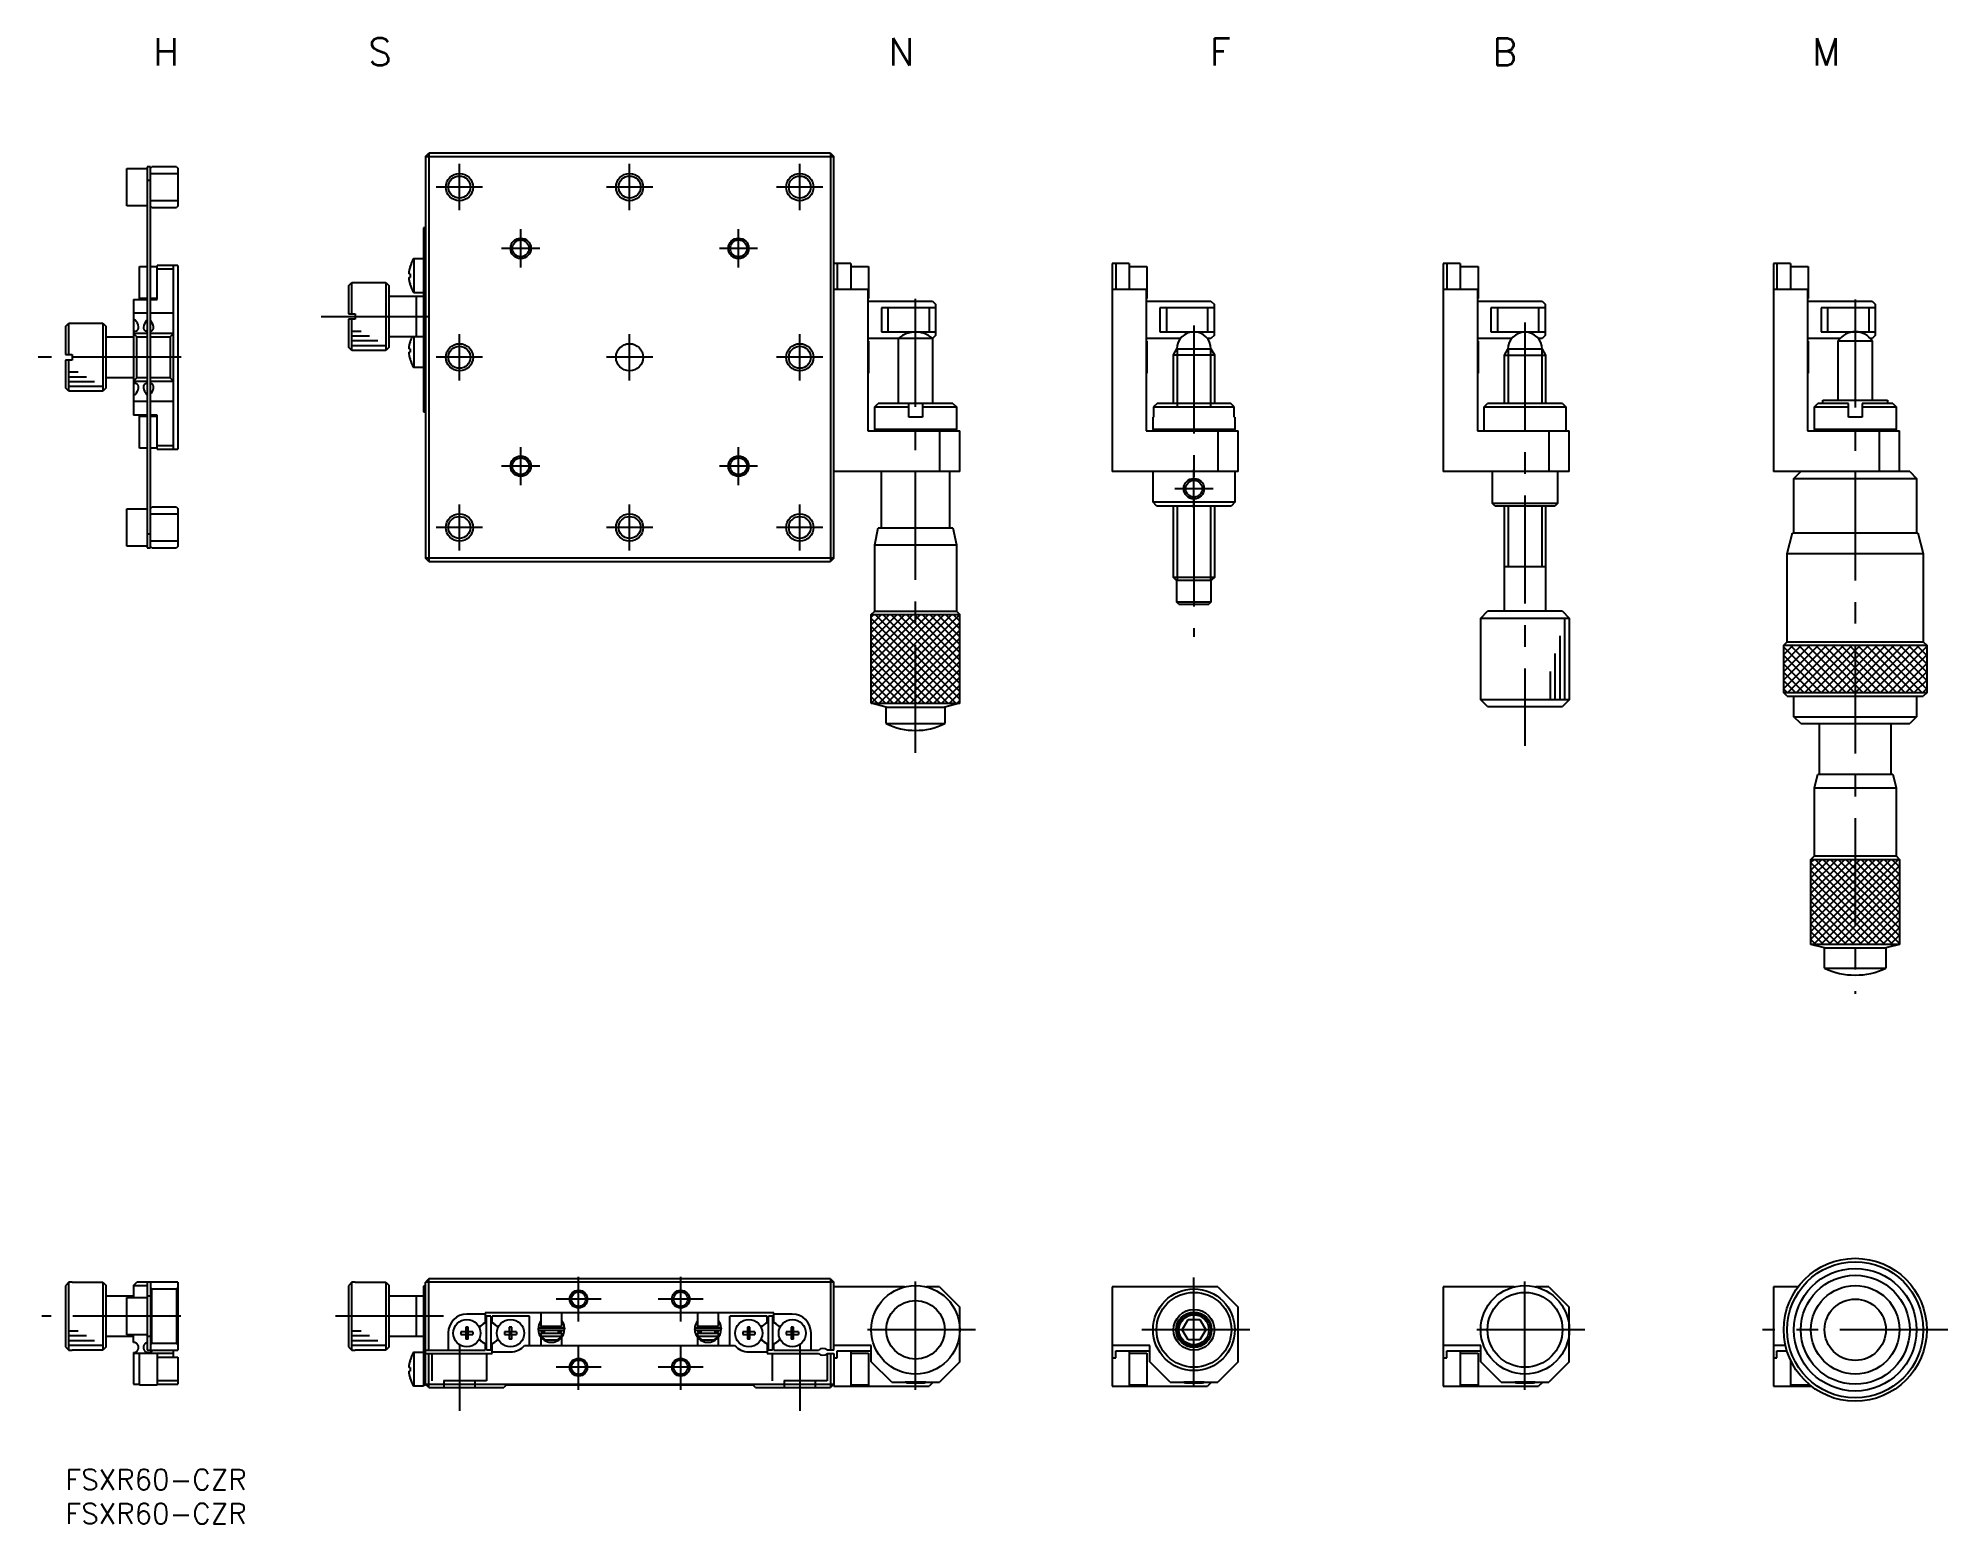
# Model space of a CAD drawing. Extents: x -4 to 277, y -8 to 210.
import ezdxf

# ---------------------------------------------------------------- set-up
doc = ezdxf.new("R2010")
doc.units = 0
doc.header["$LTSCALE"] = 0.5
doc.linetypes.add('CENTER', pattern=[50.8, 31.75, -6.35, 6.35, -6.35])
doc.linetypes.add('DASHED', pattern=[19.05, 12.7, -6.35])
for name, color, linetype in [('MSM_CENTER', 1, 'CENTER'), ('MSM_CONTINUOUS', 7, 'CONTINUOUS'), ('MSM_DASHED', 4, 'DASHED'), ('MSM_NARROW', 5, 'CONTINUOUS'), ('MSM_PART_NUMBER', 7, 'CONTINUOUS')]:
    doc.layers.add(name, color=color, linetype=linetype)
doc.styles.get("Standard").update_dxf_attribs({"font": 'txt.shx', "height": 3, "bigfont": 'bigfont.shx'})

msp = doc.modelspace()

# ---------------------------------------------------------------- texts
at = {"layer": 'MSM_PART_NUMBER'}
for s, p in [('H', (12.88, 206.22)), ('S', (44.49, 206.22)), ('N', (120.89, 206.22)), ('F', (168.11, 206.22)), ('B', (209.62, 206.22)), ('M', (256.58, 206.22))]:
    msp.add_text(s, height=4, dxfattribs=at).set_placement(p)

# ---------------------------------------------------------------- blocks, each defined once
blk = doc.blocks.new('*U4')
at = {"layer": 'MSM_PART_NUMBER'}
blk.add_text('FSXR60-CZR', height=3, dxfattribs=at).set_placement((0, -3))
blk = doc.blocks.new('*U5')
at = {"layer": 'MSM_PART_NUMBER'}
blk.add_text('FSXR60-CZR', height=3, dxfattribs=at).set_placement((0, -8))

# ---------------------------------------------------------------- linework, layer by layer
at = {"layer": 'MSM_CENTER'}
for p, q in [((57.88, 184.95), (57.88, 191.75)), ((82.88, 184.95), (82.88, 191.75)), ((107.88, 184.95), (107.88, 191.75)), ((61.28, 188.35), (54.48, 188.35)), ((86.28, 188.35), (79.48, 188.35)), ((111.28, 188.35), (104.48, 188.35)), ((66.88, 176.55), (66.88, 182.15)), ((98.88, 176.55), (98.88, 182.15)), ((69.68, 179.35), (64.08, 179.35)), ((101.68, 179.35), (96.08, 179.35)), ((124.88, 105.25), (124.88, 172.85)), ((262.92, 171.85), (262.92, 69.85)), ((37.58, 169.35), (55.58, 169.35)), ((214.41, 168.45), (214.41, 106.29)), ((57.88, 159.95), (57.88, 166.75)), ((82.88, 159.95), (82.88, 166.75)), ((107.88, 159.95), (107.88, 166.75)), ((165.78, 168.01), (165.78, 122.28)), ((17, 163.35), (-4, 163.35)), ((61.28, 163.35), (54.48, 163.35)), ((86.28, 163.35), (79.48, 163.35)), ((111.28, 163.35), (104.48, 163.35)), ((66.88, 144.55), (66.88, 150.15)), ((98.88, 144.55), (98.88, 150.15)), ((69.68, 147.35), (64.08, 147.35)), ((101.68, 147.35), (96.08, 147.35)), ((165.78, 141.25), (165.78, 146.85)), ((168.58, 144.05), (162.98, 144.05)), ((57.88, 134.95), (57.88, 141.75)), ((82.88, 134.95), (82.88, 141.75)), ((107.88, 134.95), (107.88, 141.75)), ((61.28, 138.35), (54.48, 138.35)), ((86.28, 138.35), (79.48, 138.35)), ((111.28, 138.35), (104.48, 138.35)), ((75.38, 21.7), (75.38, 28.3)), ((90.38, 21.7), (90.38, 28.3)), ((124.88, 11.7), (124.88, 29.3)), ((165.78, 12.3), (165.78, 28.7)), ((214.41, 11.7), (214.41, 29.3)), ((16.95, 22.5), (-3.45, 22.5)), ((55.53, 22.5), (38.13, 22.5)), ((78.68, 25), (72.08, 25)), ((93.68, 25), (87.08, 25)), ((133.68, 20.5), (116.08, 20.5)), ((173.98, 20.5), (157.58, 20.5)), ((223.21, 20.5), (205.61, 20.5)), ((276.52, 20.5), (249.32, 20.5)), ((57.88, 18.4), (57.88, 8.6)), ((75.38, 11.7), (75.38, 18.3)), ((90.38, 11.7), (90.38, 18.3)), ((107.88, 18.4), (107.88, 8.6)), ((78.68, 15), (72.08, 15)), ((93.68, 15), (87.08, 15))]:
    msp.add_line(p, q, dxfattribs=at)
at = {"layer": 'MSM_CONTINUOUS'}
for p, q in [((9, 185.6), (9, 191.1)), ((9, 191.1), (12, 191.1)), ((12, 191.35), (12, 135.35)), ((12.5, 191.35), (12, 191.35)), ((12.5, 135.35), (12.5, 191.35)), ((12.5, 191.15), (12.7, 191.35)), ((16.3, 191.35), (12.7, 191.35)), ((16.3, 191.35), (16.5, 191.15)), ((16.5, 191.15), (16.5, 185.55)), ((52.88, 192.85), (53.38, 193.35)), ((52.88, 192.85), (52.88, 133.85)), ((52.88, 192.85), (112.88, 192.85)), ((53.38, 193.35), (53.38, 133.35)), ((112.38, 193.35), (53.38, 193.35)), ((112.38, 193.35), (112.38, 133.35)), ((112.38, 193.35), (112.88, 192.85)), ((112.88, 133.85), (112.88, 192.85)), ((12, 189.35), (12.5, 189.35)), ((12.5, 190.35), (16.5, 190.35)), ((12, 185.6), (9, 185.6)), ((16.5, 186.35), (12.5, 186.35)), ((12.7, 185.35), (12.5, 185.55)), ((12.7, 185.35), (16.3, 185.35)), ((16.5, 185.55), (16.3, 185.35)), ((52.58, 182.35), (52.58, 155.35)), ((52.88, 182.35), (52.58, 182.35)), ((52.58, 180.35), (52.88, 180.35)), ((16.5, 176.85), (13.5, 176.85)), ((13.5, 171.85), (13.5, 176.85)), ((15.9, 149.85), (15.9, 176.85)), ((16.5, 176.85), (16.5, 149.85)), ((51.19, 177.85), (51.19, 172.85)), ((51.19, 177.85), (52.58, 177.85)), ((115.38, 177.15), (112.88, 177.15)), ((113.38, 177.15), (113.38, 173.35)), ((115.38, 177.15), (115.38, 173.35)), ((153.78, 177.15), (153.78, 146.55)), ((156.28, 177.15), (153.78, 177.15)), ((154.28, 177.15), (154.28, 173.35)), ((156.28, 177.15), (156.28, 173.35)), ((202.41, 177.15), (202.41, 146.55)), ((204.91, 177.15), (202.41, 177.15)), ((202.91, 177.15), (202.91, 173.35)), ((204.91, 177.15), (204.91, 173.35)), ((250.92, 177.15), (250.92, 146.55)), ((253.42, 177.15), (250.92, 177.15)), ((251.42, 177.15), (251.42, 173.35)), ((253.42, 177.15), (253.42, 173.35)), ((10.9, 172), (10.9, 176.7)), ((10.9, 176.7), (12, 176.7)), ((12.5, 176.7), (13.5, 176.7)), ((13.5, 176.35), (15.9, 176.35)), ((41.58, 173.85), (42.08, 174.35)), ((42.08, 174.35), (47.08, 174.35)), ((42.08, 169.75), (42.08, 174.35)), ((47.08, 174.35), (47.08, 164.35)), ((47.08, 174.35), (47.58, 173.85)), ((50.62, 175.61), (50.45, 175.61)), ((50.45, 175.09), (50.62, 175.09)), ((50.62, 176.61), (50.61, 176.61)), ((50.61, 174.09), (50.62, 174.09)), ((115.38, 176.7), (117.98, 176.7)), ((117.98, 176.7), (117.98, 172)), ((156.28, 176.7), (158.88, 176.7)), ((158.88, 176.7), (158.88, 172)), ((204.91, 176.7), (207.51, 176.7)), ((207.51, 176.7), (207.51, 172)), ((253.42, 176.7), (256.02, 176.7)), ((256.02, 176.7), (256.02, 172)), ((10, 171.85), (10, 154.85)), ((10, 171.85), (12, 171.85)), ((12, 172), (10.9, 172)), ((13.5, 172), (12.5, 172)), ((12.5, 171.85), (13.5, 171.85)), ((41.58, 173.85), (41.58, 169.75)), ((47.58, 164.85), (47.58, 173.85)), ((47.58, 172.35), (52.58, 172.35)), ((51.19, 172.85), (52.58, 172.85)), ((51.58, 166.35), (51.58, 172.35)), ((112.88, 173.35), (117.88, 173.35)), ((117.88, 173.35), (117.88, 152.55)), ((117.98, 172), (117.88, 172)), ((117.88, 171.6), (127.38, 171.6)), ((127.38, 171.6), (127.88, 171.1)), ((153.78, 173.35), (158.78, 173.35)), ((158.78, 173.35), (158.78, 152.55)), ((158.88, 172), (158.78, 172)), ((158.78, 171.6), (168.28, 171.6)), ((168.28, 171.6), (168.78, 171.1)), ((202.41, 173.35), (207.41, 173.35)), ((207.41, 173.35), (207.41, 152.55)), ((207.51, 172), (207.41, 172)), ((207.41, 171.6), (216.91, 171.6)), ((216.91, 171.6), (217.41, 171.1)), ((250.92, 173.35), (255.92, 173.35)), ((255.92, 173.35), (255.92, 152.55)), ((256.02, 172), (255.92, 172)), ((255.92, 171.6), (265.42, 171.6)), ((265.42, 171.6), (265.92, 171.1)), ((0, 167.85), (0.5, 168.35)), ((0.5, 168.35), (5.5, 168.35)), ((0.5, 163.75), (0.5, 168.35)), ((5.5, 168.35), (5.5, 158.35)), ((5.5, 168.35), (6, 167.85)), ((12, 169.85), (10, 169.85)), ((10.05, 168.91), (10, 168.91)), ((10.15, 168.87), (10.05, 168.91)), ((10.25, 168.79), (10.15, 168.87)), ((12, 168.83), (11.92, 168.76)), ((15.9, 169.85), (12.5, 169.85)), ((41.58, 169.75), (42.58, 169.75)), ((41.58, 168.95), (41.58, 164.85)), ((42.58, 168.95), (41.58, 168.95)), ((42.08, 164.35), (42.08, 168.95)), ((42.58, 169.75), (42.58, 168.95)), ((119.88, 170.6), (119.88, 167.1)), ((127.88, 170.6), (119.88, 170.6)), ((120.88, 167.1), (120.88, 170.6)), ((126.88, 170.6), (126.88, 167.1)), ((127.88, 166.6), (127.88, 171.1)), ((160.78, 170.6), (160.78, 167.1)), ((168.78, 170.6), (160.78, 170.6)), ((161.78, 167.1), (161.78, 170.6)), ((167.78, 170.6), (167.78, 167.1)), ((168.78, 166.6), (168.78, 171.1)), ((209.41, 170.6), (209.41, 167.1)), ((217.41, 170.6), (209.41, 170.6)), ((210.41, 167.1), (210.41, 170.6)), ((216.41, 170.6), (216.41, 167.1)), ((217.41, 166.6), (217.41, 171.1)), ((257.92, 170.6), (257.92, 167.1)), ((265.92, 170.6), (257.92, 170.6)), ((258.92, 167.1), (258.92, 170.6)), ((264.92, 170.6), (264.92, 167.1)), ((265.92, 166.6), (265.92, 171.1)), ((0, 167.85), (0, 163.75)), ((6, 158.85), (6, 167.85)), ((6, 166.35), (10, 166.35)), ((12, 166.85), (10, 166.85)), ((10.5, 166.35), (10, 166.85)), ((10.43, 167.24), (10.54, 167.3)), ((10.5, 160.35), (10.5, 166.35)), ((10.5, 166.35), (12, 166.35)), ((10.54, 167.3), (10.63, 167.37)), ((10.63, 167.37), (10.69, 167.46)), ((10.69, 167.46), (10.74, 167.57)), ((10.75, 167.71), (10.74, 167.83)), ((10.74, 167.57), (10.75, 167.7)), ((10.75, 167.7), (10.75, 167.71)), ((11.45, 167.71), (11.45, 167.67)), ((11.45, 167.67), (11.46, 167.63)), ((11.46, 167.63), (11.46, 167.58)), ((11.46, 167.58), (11.47, 167.55)), ((11.47, 167.55), (11.48, 167.51)), ((11.48, 167.51), (11.5, 167.48)), ((11.5, 167.48), (11.51, 167.46)), ((11.51, 167.46), (11.52, 167.44)), ((11.52, 167.44), (11.54, 167.41)), ((11.54, 167.41), (11.55, 167.39)), ((11.55, 167.39), (11.57, 167.37)), ((11.57, 167.37), (11.58, 167.36)), ((11.58, 167.36), (11.6, 167.34)), ((11.6, 167.34), (11.62, 167.33)), ((11.62, 167.33), (11.64, 167.31)), ((11.64, 167.31), (11.66, 167.3)), ((11.66, 167.3), (11.68, 167.29)), ((11.68, 167.29), (11.71, 167.27)), ((11.71, 167.27), (11.73, 167.26)), ((11.73, 167.26), (11.75, 167.25)), ((11.75, 167.25), (11.78, 167.24)), ((11.78, 167.24), (11.81, 167.23)), ((11.81, 167.23), (11.84, 167.22)), ((11.84, 167.22), (11.86, 167.21)), ((11.86, 167.21), (11.9, 167.2)), ((11.9, 167.2), (11.93, 167.2)), ((11.93, 167.2), (11.95, 167.19)), ((11.95, 167.19), (11.98, 167.19)), ((11.98, 167.19), (12, 167.18)), ((12.5, 167.2), (12.53, 167.21)), ((15.9, 166.85), (12.5, 166.85)), ((12.5, 166.35), (15.4, 166.35)), ((12.53, 167.21), (12.55, 167.22)), ((12.55, 167.22), (12.58, 167.23)), ((12.58, 167.23), (12.6, 167.23)), ((12.6, 167.23), (12.63, 167.24)), ((12.63, 167.24), (12.65, 167.25)), ((12.65, 167.25), (12.68, 167.26)), ((12.68, 167.26), (12.7, 167.28)), ((12.7, 167.28), (12.73, 167.29)), ((12.73, 167.29), (12.75, 167.31)), ((12.75, 167.31), (12.78, 167.33)), ((12.78, 167.33), (12.8, 167.35)), ((12.8, 167.35), (12.82, 167.37)), ((12.82, 167.37), (12.84, 167.39)), ((12.84, 167.39), (12.86, 167.41)), ((12.86, 167.41), (12.88, 167.43)), ((12.88, 167.43), (12.89, 167.46)), ((12.89, 167.46), (12.91, 167.49)), ((12.91, 167.49), (12.92, 167.51)), ((12.92, 167.51), (12.93, 167.54)), ((12.93, 167.54), (12.94, 167.57)), ((12.95, 167.71), (12.94, 167.82)), ((12.94, 167.61), (12.95, 167.64)), ((12.94, 167.57), (12.94, 167.61)), ((12.95, 167.68), (12.95, 167.71)), ((12.95, 167.64), (12.95, 167.68)), ((15.9, 166.85), (15.4, 166.35)), ((15.4, 166.35), (15.4, 160.35)), ((52.58, 166.35), (47.58, 166.35)), ((50.62, 165.61), (50.61, 165.61)), ((51.19, 166.35), (51.19, 161.85)), ((122.38, 166.1), (117.88, 166.1)), ((117.88, 165.7), (117.98, 165.7)), ((117.98, 165.7), (117.98, 161)), ((119.88, 167.1), (127.88, 167.1)), ((122.38, 166.17), (127.38, 166.17)), ((122.38, 156.55), (122.38, 166.17)), ((127.88, 166.6), (127.38, 166.1)), ((127.38, 166.17), (127.38, 156.55)), ((163.78, 166.1), (158.78, 166.1)), ((158.78, 165.7), (158.88, 165.7)), ((158.88, 165.7), (158.88, 161)), ((160.78, 167.1), (168.78, 167.1)), ((168.28, 166.1), (167.78, 166.1)), ((168.78, 166.6), (168.28, 166.1)), ((212.44, 166.1), (207.41, 166.1)), ((207.41, 165.7), (207.51, 165.7)), ((207.51, 165.7), (207.51, 161)), ((209.41, 167.1), (217.41, 167.1)), ((216.91, 166.1), (216.37, 166.1)), ((217.41, 166.6), (216.91, 166.1)), ((260.68, 166.1), (255.92, 166.1)), ((255.92, 165.7), (256.02, 165.7)), ((256.02, 165.7), (256.02, 161)), ((257.92, 167.1), (265.92, 167.1)), ((260.42, 157.05), (260.42, 165.76)), ((260.42, 165.76), (265.42, 165.76)), ((265.42, 166.1), (265.16, 166.1)), ((265.92, 166.6), (265.42, 166.1)), ((265.42, 165.76), (265.42, 157.05)), ((0, 163.75), (1, 163.75)), ((1, 162.95), (0, 162.95)), ((0, 162.95), (0, 158.85)), ((0.5, 158.35), (0.5, 162.95)), ((1, 163.75), (1, 162.95)), ((42.08, 164.35), (41.58, 164.85)), ((47.08, 164.35), (42.08, 164.35)), ((47.58, 164.85), (47.08, 164.35)), ((50.62, 164.61), (50.45, 164.61)), ((50.45, 164.09), (50.62, 164.09)), ((50.61, 163.09), (50.62, 163.09)), ((162.78, 163.73), (163.28, 164.6)), ((162.78, 156.55), (162.78, 163.73)), ((162.78, 163.73), (168.78, 163.73)), ((163.28, 164.6), (168.28, 164.6)), ((168.28, 164.6), (168.78, 163.73)), ((168.78, 163.73), (168.78, 156.55)), ((211.41, 163.68), (211.66, 164.12)), ((211.41, 156.55), (211.41, 163.68)), ((211.41, 163.68), (217.41, 163.68)), ((211.66, 164.12), (211.91, 164.55)), ((216.91, 164.55), (211.91, 164.55)), ((216.91, 164.55), (217.16, 164.12)), ((217.16, 164.12), (217.41, 163.68)), ((217.41, 163.68), (217.41, 156.55)), ((10, 160.35), (6, 160.35)), ((10, 159.85), (10.5, 160.35)), ((12, 160.35), (10.5, 160.35)), ((15.4, 160.35), (12.5, 160.35)), ((15.4, 160.35), (15.9, 159.85)), ((52.58, 161.85), (51.19, 161.85)), ((117.98, 161), (117.88, 161)), ((158.88, 161), (158.78, 161)), ((207.51, 161), (207.41, 161)), ((256.02, 161), (255.92, 161)), ((0.5, 158.35), (0, 158.85)), ((5.5, 158.35), (0.5, 158.35)), ((6, 158.85), (5.5, 158.35)), ((10, 159.85), (12, 159.85)), ((10.03, 159.53), (10, 159.53)), ((10, 157.79), (10.11, 157.81)), ((10.07, 159.53), (10.03, 159.53)), ((10.1, 159.53), (10.07, 159.53)), ((10.14, 159.52), (10.1, 159.53)), ((10.11, 157.81), (10.2, 157.87)), ((10.17, 159.52), (10.14, 159.52)), ((10.2, 159.52), (10.17, 159.52)), ((10.23, 159.51), (10.2, 159.52)), ((10.2, 157.87), (10.29, 157.95)), ((10.26, 159.51), (10.23, 159.51)), ((10.29, 159.5), (10.26, 159.51)), ((10.32, 159.49), (10.29, 159.5)), ((10.34, 159.49), (10.32, 159.49)), ((10.37, 159.48), (10.34, 159.49)), ((10.4, 159.47), (10.37, 159.48)), ((10.43, 159.46), (10.4, 159.47)), ((10.46, 159.44), (10.43, 159.46)), ((10.49, 159.43), (10.46, 159.44)), ((10.51, 159.42), (10.49, 159.43)), ((10.54, 159.4), (10.51, 159.42)), ((10.56, 159.39), (10.54, 159.4)), ((10.58, 159.37), (10.56, 159.39)), ((10.6, 159.36), (10.58, 159.37)), ((10.62, 159.34), (10.6, 159.36)), ((10.64, 159.32), (10.62, 159.34)), ((10.65, 159.3), (10.64, 159.32)), ((10.67, 159.27), (10.65, 159.3)), ((10.69, 159.25), (10.67, 159.27)), ((10.7, 159.22), (10.69, 159.25)), ((10.72, 159.18), (10.7, 159.22)), ((10.73, 159.15), (10.72, 159.18)), ((10.74, 159.11), (10.73, 159.15)), ((10.73, 158.8), (10.75, 158.94)), ((10.75, 159.07), (10.74, 159.11)), ((10.75, 159.03), (10.75, 159.07)), ((10.75, 158.99), (10.75, 159.03)), ((10.75, 158.94), (10.75, 158.99)), ((11.46, 159.1), (11.45, 159.06)), ((11.45, 159.06), (11.45, 159.01)), ((11.45, 159.01), (11.45, 158.99)), ((11.45, 158.99), (11.46, 158.88)), ((11.47, 159.14), (11.46, 159.1)), ((11.48, 159.19), (11.47, 159.16)), ((11.47, 159.16), (11.47, 159.14)), ((11.5, 159.22), (11.48, 159.19)), ((11.51, 159.24), (11.5, 159.22)), ((11.52, 159.27), (11.51, 159.24)), ((11.54, 159.29), (11.52, 159.27)), ((11.56, 159.31), (11.54, 159.29)), ((11.58, 159.33), (11.56, 159.31)), ((11.6, 159.35), (11.58, 159.33)), ((11.62, 159.37), (11.6, 159.35)), ((11.65, 159.39), (11.62, 159.37)), ((11.67, 159.41), (11.65, 159.39)), ((11.7, 159.42), (11.67, 159.41)), ((11.72, 159.43), (11.7, 159.42)), ((11.74, 159.44), (11.72, 159.43)), ((11.76, 159.45), (11.74, 159.44)), ((11.79, 159.46), (11.76, 159.45)), ((11.81, 159.47), (11.79, 159.46)), ((11.84, 159.48), (11.81, 159.47)), ((11.86, 159.49), (11.84, 159.48)), ((11.89, 159.49), (11.86, 159.49)), ((11.92, 159.5), (11.89, 159.49)), ((11.91, 157.94), (11.99, 157.87)), ((11.94, 159.51), (11.92, 159.5)), ((11.97, 159.51), (11.94, 159.51)), ((12, 159.52), (11.97, 159.51)), ((11.99, 157.87), (12, 157.87)), ((12.5, 159.85), (15.9, 159.85)), ((12.53, 159.49), (12.5, 159.5)), ((12.56, 159.48), (12.53, 159.49)), ((12.59, 159.47), (12.56, 159.48)), ((12.62, 159.46), (12.59, 159.47)), ((12.65, 159.45), (12.62, 159.46)), ((12.68, 159.43), (12.65, 159.45)), ((12.71, 159.42), (12.68, 159.43)), ((12.73, 159.41), (12.71, 159.42)), ((12.75, 159.39), (12.73, 159.41)), ((12.77, 159.38), (12.75, 159.39)), ((12.79, 159.36), (12.77, 159.38)), ((12.81, 159.34), (12.79, 159.36)), ((12.83, 159.33), (12.81, 159.34)), ((12.85, 159.31), (12.83, 159.33)), ((12.87, 159.28), (12.85, 159.31)), ((12.88, 159.25), (12.87, 159.28)), ((12.9, 159.23), (12.88, 159.25)), ((12.91, 159.2), (12.9, 159.23)), ((12.92, 159.17), (12.91, 159.2)), ((12.93, 159.14), (12.92, 159.17)), ((12.94, 159.11), (12.93, 159.14)), ((12.93, 158.81), (12.95, 158.95)), ((12.94, 159.08), (12.94, 159.11)), ((12.95, 159.04), (12.94, 159.08)), ((12.95, 158.99), (12.95, 159.04)), ((12.95, 158.99), (12.95, 158.99)), ((12.95, 158.95), (12.95, 158.99)), ((52.88, 157.35), (52.58, 157.35)), ((12, 156.85), (10, 156.85)), ((12, 154.85), (10, 154.85)), ((10.9, 150), (10.9, 154.7)), ((10.9, 154.7), (12, 154.7)), ((15.9, 156.85), (12.5, 156.85)), ((13.5, 154.85), (12.5, 154.85)), ((12.5, 154.7), (13.5, 154.7)), ((13.5, 149.85), (13.5, 154.85)), ((52.58, 155.35), (52.88, 155.35)), ((118.88, 156.05), (119.38, 156.55)), ((118.88, 156.05), (123.88, 156.05)), ((118.88, 152.75), (118.88, 156.05)), ((125.88, 156.55), (119.38, 156.55)), ((123.88, 154.55), (123.88, 156.55)), ((125.88, 154.55), (123.88, 154.55)), ((130.38, 156.55), (125.88, 156.55)), ((125.88, 156.55), (125.88, 154.55)), ((125.88, 156.05), (130.88, 156.05)), ((130.38, 156.55), (130.88, 156.05)), ((130.88, 156.05), (130.88, 152.75)), ((159.78, 152.75), (159.78, 154.55)), ((159.86, 154.55), (159.78, 154.55)), ((160.37, 156.55), (159.86, 156.05)), ((159.86, 156.05), (171.69, 156.05)), ((159.86, 156.05), (159.86, 154.55)), ((171.18, 156.55), (160.37, 156.55)), ((171.69, 156.05), (171.18, 156.55)), ((171.69, 154.55), (171.69, 156.05)), ((171.78, 154.55), (171.69, 154.55)), ((171.78, 154.55), (171.78, 152.75)), ((208.41, 156.05), (208.91, 156.55)), ((208.41, 156.05), (220.41, 156.05)), ((208.41, 152.55), (208.41, 156.05)), ((219.91, 156.55), (208.91, 156.55)), ((219.91, 156.55), (220.41, 156.05)), ((220.41, 156.05), (220.41, 152.55)), ((256.92, 156.05), (257.42, 156.55)), ((256.92, 156.05), (261.92, 156.05)), ((256.92, 152.75), (256.92, 156.05)), ((261.92, 156.55), (257.42, 156.55)), ((258.17, 157.05), (267.67, 157.05)), ((258.17, 156.55), (258.17, 157.05)), ((261.92, 154.55), (261.92, 156.55)), ((263.92, 154.55), (261.92, 154.55)), ((268.42, 156.55), (263.92, 156.55)), ((263.92, 156.55), (263.92, 154.55)), ((263.92, 156.05), (268.92, 156.05)), ((267.67, 157.05), (267.67, 156.55)), ((268.42, 156.55), (268.92, 156.05)), ((268.92, 156.05), (268.92, 152.75)), ((117.88, 152.55), (131.38, 152.55)), ((130.88, 152.75), (118.88, 152.75)), ((119.08, 152.55), (118.88, 152.75)), ((128.38, 152.55), (128.38, 146.55)), ((130.88, 152.75), (130.68, 152.55)), ((131.38, 146.55), (131.38, 152.55)), ((158.78, 152.55), (172.28, 152.55)), ((171.78, 152.75), (159.78, 152.75)), ((159.98, 152.55), (159.78, 152.75)), ((169.28, 152.55), (169.28, 146.55)), ((171.78, 152.75), (171.58, 152.55)), ((172.28, 146.55), (172.28, 152.55)), ((207.41, 152.55), (220.91, 152.55)), ((217.91, 152.55), (217.91, 146.55)), ((220.91, 146.55), (220.91, 152.55)), ((255.92, 152.55), (269.42, 152.55)), ((268.92, 152.75), (256.92, 152.75)), ((257.12, 152.55), (256.92, 152.75)), ((266.42, 152.55), (266.42, 146.55)), ((268.92, 152.75), (268.72, 152.55)), ((269.42, 146.55), (269.42, 152.55)), ((12, 150), (10.9, 150)), ((13.5, 150), (12.5, 150)), ((15.9, 150.35), (13.5, 150.35)), ((13.5, 149.85), (16.5, 149.85)), ((131.38, 146.55), (112.88, 146.55)), ((119.88, 138.3), (119.88, 146.55)), ((129.88, 146.55), (129.88, 138.3)), ((172.28, 146.55), (153.78, 146.55)), ((159.78, 142.05), (159.78, 146.55)), ((171.78, 146.55), (171.78, 142.05)), ((220.91, 146.55), (202.41, 146.55)), ((209.66, 141.85), (209.66, 146.55)), ((219.16, 146.55), (219.16, 141.85)), ((270.92, 146.55), (250.92, 146.55)), ((253.92, 145.55), (254.92, 146.55)), ((270.92, 146.55), (271.92, 145.55)), ((253.92, 145.55), (271.92, 145.55)), ((253.92, 137.55), (253.92, 145.55)), ((271.92, 145.55), (271.92, 137.55)), ((9, 135.6), (9, 141.1)), ((9, 141.1), (12, 141.1)), ((12.5, 141.15), (12.7, 141.35)), ((12.5, 140.35), (16.5, 140.35)), ((16.3, 141.35), (12.7, 141.35)), ((16.3, 141.35), (16.5, 141.15)), ((16.5, 141.15), (16.5, 135.55)), ((171.78, 142.05), (159.78, 142.05)), ((160.28, 141.55), (159.78, 142.05)), ((160.28, 141.55), (171.28, 141.55)), ((162.78, 131), (162.78, 141.55)), ((168.78, 141.55), (168.78, 131)), ((171.78, 142.05), (171.28, 141.55)), ((219.16, 141.85), (209.66, 141.85)), ((209.96, 141.55), (209.66, 141.85)), ((209.96, 141.55), (218.86, 141.55)), ((211.41, 126.05), (211.41, 141.55)), ((217.41, 141.55), (217.41, 126.05)), ((219.16, 141.85), (218.86, 141.55)), ((118.88, 135.8), (119.38, 138.3)), ((119.38, 138.3), (130.38, 138.3)), ((130.38, 138.3), (130.88, 135.8)), ((252.92, 134.55), (253.72, 137.55)), ((253.72, 137.55), (272.12, 137.55)), ((272.12, 137.55), (272.92, 134.55)), ((12, 135.6), (9, 135.6)), ((12.5, 137.35), (12, 137.35)), ((12, 135.35), (12.5, 135.35)), ((16.5, 136.35), (12.5, 136.35)), ((12.7, 135.35), (12.5, 135.55)), ((12.7, 135.35), (16.3, 135.35)), ((16.5, 135.55), (16.3, 135.35)), ((118.88, 135.8), (130.88, 135.8)), ((118.88, 126.05), (118.88, 135.8)), ((130.88, 135.8), (130.88, 126.05)), ((53.38, 133.35), (52.88, 133.85)), ((112.88, 133.85), (52.88, 133.85)), ((53.38, 133.35), (112.38, 133.35)), ((112.88, 133.85), (112.38, 133.35)), ((217.41, 132.55), (211.41, 132.55)), ((252.92, 134.55), (272.92, 134.55)), ((252.92, 121.55), (252.92, 134.55)), ((272.92, 134.55), (272.92, 121.55)), ((168.78, 131), (162.78, 131)), ((163.18, 130.6), (162.78, 131)), ((163.18, 130.6), (168.38, 130.6)), ((163.28, 127.4), (163.28, 130.6)), ((168.28, 130.6), (168.28, 127.4)), ((168.78, 131), (168.38, 130.6)), ((168.28, 127.4), (163.28, 127.4)), ((163.58, 127.1), (163.28, 127.4)), ((163.58, 127.1), (167.98, 127.1)), ((168.28, 127.4), (167.98, 127.1)), ((118.38, 125.55), (118.88, 126.05)), ((118.38, 125.55), (131.38, 125.55)), ((118.38, 112.55), (118.38, 125.55)), ((118.88, 126.05), (130.88, 126.05)), ((130.88, 126.05), (131.38, 125.55)), ((131.38, 112.55), (131.38, 125.55)), ((207.91, 125.05), (208.91, 126.05)), ((207.91, 113.05), (207.91, 125.05)), ((207.91, 125.05), (220.91, 125.05)), ((219.91, 126.05), (208.91, 126.05)), ((219.91, 126.05), (220.91, 125.05)), ((220.91, 125.05), (220.91, 113.05)), ((252.42, 121.05), (252.92, 121.55)), ((252.42, 121.05), (273.42, 121.05)), ((252.42, 114.05), (252.42, 121.05)), ((252.92, 121.55), (272.92, 121.55)), ((272.92, 121.55), (273.42, 121.05)), ((273.42, 121.05), (273.42, 114.05)), ((118.38, 112.55), (131.38, 112.55)), ((120.58, 111.96), (118.38, 112.55)), ((131.38, 112.55), (129.18, 111.96)), ((220.91, 113.05), (207.91, 113.05)), ((208.91, 112.05), (207.91, 113.05)), ((220.91, 113.05), (219.91, 112.05)), ((252.92, 113.55), (252.42, 114.05)), ((273.42, 114.05), (252.42, 114.05)), ((252.92, 113.55), (272.92, 113.55)), ((253.92, 110.55), (253.92, 113.55)), ((271.92, 113.55), (271.92, 110.55)), ((273.42, 114.05), (272.92, 113.55)), ((120.58, 111.96), (129.18, 111.96)), ((120.58, 109.55), (120.58, 111.96)), ((120.58, 109.55), (129.18, 109.55)), ((129.18, 111.96), (129.18, 109.55)), ((208.91, 112.05), (219.91, 112.05)), ((253.92, 110.55), (271.92, 110.55)), ((254.92, 109.55), (253.92, 110.55)), ((254.92, 109.55), (270.92, 109.55)), ((257.67, 102.1), (257.67, 109.55)), ((268.17, 109.55), (268.17, 102.1)), ((271.92, 110.55), (270.92, 109.55)), ((256.92, 100.1), (257.42, 102.1)), ((257.42, 102.1), (268.42, 102.1)), ((268.42, 102.1), (268.92, 100.1)), ((256.92, 90.1), (256.92, 100.1)), ((256.92, 100.1), (268.92, 100.1)), ((268.92, 100.1), (268.92, 90.1)), ((256.42, 89.6), (256.92, 90.1)), ((256.92, 90.1), (268.92, 90.1)), ((268.92, 90.1), (269.42, 89.6)), ((256.42, 89.6), (269.42, 89.6)), ((256.42, 77.1), (256.42, 89.6)), ((269.42, 89.6), (269.42, 77.1)), ((258.42, 76.6), (256.42, 77.1)), ((269.42, 77.1), (256.42, 77.1)), ((258.42, 76.6), (267.42, 76.6)), ((258.42, 73.61), (258.42, 76.6)), ((269.42, 77.1), (267.42, 76.6)), ((267.42, 76.6), (267.42, 73.61)), ((258.42, 73.61), (267.42, 73.61)), ((0.5, 27.48), (0, 26.98)), ((0, 26.98), (0, 18.02)), ((0.5, 17.52), (0.5, 27.48)), ((1, 27.48), (0.5, 27.48)), ((1, 27.5), (5.5, 27.5)), ((1, 27.5), (1, 27.48)), ((5.5, 27.5), (5.5, 17.5)), ((5.5, 27.5), (6, 27)), ((6, 18), (6, 27)), ((6, 25.5), (10, 25.5)), ((9, 19.75), (9, 25.25)), ((9, 25.25), (12, 25.25)), ((10, 27), (10.5, 27.5)), ((10, 27), (12, 27)), ((10, 27), (10, 25.25)), ((16.5, 27.5), (10.5, 27.5)), ((12, 27.5), (12, 17.5)), ((12, 25.5), (12.5, 25.5)), ((12.5, 27.5), (12.5, 17.5)), ((12.7, 26.5), (12.5, 26.7)), ((12.7, 26.5), (16.3, 26.5)), ((12.7, 18.5), (12.7, 26.5)), ((16.5, 26.7), (16.3, 26.5)), ((16.3, 26.5), (16.3, 18.5)), ((16.5, 27.5), (16.5, 17.5)), ((42.08, 27.48), (41.58, 26.98)), ((41.58, 26.98), (41.58, 18.02)), ((42.08, 17.52), (42.08, 27.48)), ((42.58, 27.48), (42.08, 27.48)), ((42.58, 27.5), (47.08, 27.5)), ((42.58, 27.5), (42.58, 27.48)), ((47.08, 27.5), (47.08, 17.5)), ((47.08, 27.5), (47.58, 27)), ((47.58, 18), (47.58, 27)), ((47.58, 25.5), (52.58, 25.5)), ((51.58, 19.5), (51.58, 25.5)), ((52.58, 26.9), (52.58, 12.2)), ((52.88, 26.9), (52.58, 26.9)), ((53.38, 28), (52.88, 27.5)), ((52.88, 12.4), (52.88, 27.5)), ((112.88, 27.5), (52.88, 27.5)), ((53.38, 17.5), (53.38, 28)), ((112.38, 28), (53.38, 28)), ((112.38, 28), (112.38, 17.5)), ((112.38, 28), (112.88, 27.5)), ((112.88, 17.5), (112.88, 27.5)), ((123.28, 26.8), (112.88, 26.8)), ((128.38, 26.8), (126.48, 26.8)), ((128.38, 26.8), (131.38, 23.8)), ((153.78, 26.8), (153.78, 12.2)), ((169.28, 26.8), (153.78, 26.8)), ((169.28, 26.8), (172.28, 23.8)), ((202.41, 26.8), (202.41, 12.2)), ((212.81, 26.8), (202.41, 26.8)), ((217.91, 26.8), (216.01, 26.8)), ((217.91, 26.8), (220.91, 23.8)), ((250.92, 26.8), (250.92, 12.2)), ((254.52, 26.8), (250.92, 26.8)), ((52.58, 24.9), (52.88, 24.9)), ((61.68, 22.8), (58.98, 22.8)), ((104.08, 23), (61.68, 23)), ((61.68, 23), (61.68, 21.55)), ((61.88, 17.5), (61.88, 22.5)), ((62.48, 22.5), (61.88, 22.5)), ((62.48, 22.5), (62.48, 17.5)), ((68.18, 22.5), (62.68, 22.5)), ((62.68, 21.55), (62.68, 22.5)), ((68.18, 18.2), (68.18, 22.5)), ((69.88, 21), (69.88, 23)), ((72.88, 23), (72.88, 21)), ((92.88, 21), (92.88, 23)), ((95.88, 23), (95.88, 21)), ((103.08, 22.5), (97.58, 22.5)), ((97.58, 18.2), (97.58, 22.5)), ((103.08, 21.55), (103.08, 22.5)), ((103.28, 17.5), (103.28, 22.5)), ((103.88, 22.5), (103.28, 22.5)), ((103.88, 22.5), (103.88, 17.5)), ((104.08, 21.55), (104.08, 23)), ((106.78, 22.8), (104.08, 22.8)), ((131.38, 15.8), (131.38, 23.8)), ((172.28, 15.8), (172.28, 23.8)), ((220.91, 15.8), (220.91, 23.8)), ((12, 19.75), (9, 19.75)), ((10, 18.65), (10, 19.75)), ((56.23, 20.05), (56.23, 17.5)), ((58.8, 20.18), (58.1, 20.18)), ((58.1, 20.18), (58.1, 19.82)), ((58.1, 19.82), (58.8, 19.82)), ((58.8, 20.89), (58.8, 20.18)), ((59.16, 20.89), (58.8, 20.89)), ((58.81, 20.17), (58.8, 20.18)), ((58.81, 19.83), (58.8, 19.82)), ((58.8, 19.82), (58.8, 19.11)), ((58.81, 20.17), (58.81, 19.83)), ((59.15, 20.17), (58.81, 20.17)), ((58.81, 19.83), (59.15, 19.83)), ((59.15, 20.17), (59.16, 20.18)), ((59.15, 19.83), (59.15, 20.17)), ((59.15, 19.83), (59.16, 19.82)), ((59.16, 20.18), (59.16, 20.89)), ((59.87, 20.18), (59.16, 20.18)), ((59.16, 19.11), (59.16, 19.82)), ((59.16, 19.82), (59.87, 19.82)), ((59.87, 20.18), (59.87, 19.82)), ((61.42, 21.4), (61.68, 21.55)), ((62.68, 21.55), (62.94, 21.4)), ((65.2, 20.18), (64.5, 20.18)), ((64.5, 20.18), (64.5, 19.82)), ((64.5, 19.82), (65.2, 19.82)), ((65.2, 20.89), (65.2, 20.18)), ((65.56, 20.89), (65.2, 20.89)), ((65.21, 20.17), (65.2, 20.18)), ((65.21, 19.83), (65.2, 19.82)), ((65.2, 19.82), (65.2, 19.11)), ((65.21, 20.17), (65.21, 19.83)), ((65.55, 20.17), (65.21, 20.17)), ((65.21, 19.83), (65.55, 19.83)), ((65.55, 20.17), (65.56, 20.18)), ((65.55, 19.83), (65.55, 20.17)), ((65.55, 19.83), (65.56, 19.82)), ((65.56, 20.18), (65.56, 20.89)), ((66.27, 20.18), (65.56, 20.18)), ((65.56, 19.11), (65.56, 19.82)), ((65.56, 19.82), (66.27, 19.82)), ((66.27, 20.18), (66.27, 19.82)), ((69.63, 20.8), (73.13, 20.8)), ((73.13, 20.4), (69.63, 20.4)), ((69.88, 21), (69.84, 20.8)), ((69.84, 20.4), (69.95, 20)), ((69.88, 21.01), (69.88, 21)), ((72.88, 21), (69.88, 21)), ((69.88, 20.19), (69.88, 20.2)), ((69.88, 20.2), (70.38, 20.2)), ((69.88, 20.19), (69.88, 20.19)), ((69.88, 20.19), (69.88, 20.19)), ((69.88, 20.19), (69.88, 20.19)), ((69.88, 20.19), (69.88, 20.19)), ((69.88, 20), (72.88, 20)), ((69.88, 19.5), (69.88, 20)), ((69.94, 21), (70.19, 20.8)), ((70.38, 20.8), (70.38, 21)), ((70.38, 20), (70.38, 20.4)), ((72.38, 21), (72.38, 20.8)), ((72.38, 20.4), (72.38, 20)), ((72.38, 20.2), (72.88, 20.2)), ((72.53, 20.8), (72.61, 20.81)), ((72.61, 20.81), (72.82, 21)), ((72.82, 20), (72.93, 20.4)), ((72.88, 21.84), (73.17, 21.37)), ((73.17, 21.37), (72.88, 21.28)), ((72.88, 20.2), (72.88, 20.19)), ((72.88, 20.19), (72.88, 20.19)), ((72.88, 20.19), (72.88, 20.19)), ((72.88, 20), (72.88, 19.5)), ((73.17, 20.83), (73.16, 20.8)), ((73.16, 20.8), (73.16, 20.79)), ((73.17, 21.37), (73.18, 21.33)), ((73.19, 20.86), (73.17, 20.83)), ((73.18, 21.33), (73.2, 21.3)), ((73.2, 20.9), (73.19, 20.86)), ((73.2, 21.3), (73.2, 21.27)), ((73.2, 21.27), (73.21, 21.24)), ((73.21, 20.93), (73.2, 20.9)), ((73.21, 21.24), (73.22, 21.2)), ((73.22, 21), (73.21, 20.96)), ((73.21, 20.96), (73.21, 20.93)), ((73.22, 21.2), (73.22, 21.17)), ((73.22, 21.17), (73.23, 21.13)), ((73.23, 21.07), (73.22, 21.03)), ((73.22, 21.03), (73.22, 21)), ((73.23, 21.13), (73.23, 21.1)), ((73.23, 21.1), (73.23, 21.07)), ((73.23, 21.09), (73.33, 20.63)), ((92.63, 20.8), (96.13, 20.8)), ((96.13, 20.4), (92.63, 20.4)), ((92.88, 21), (92.84, 20.8)), ((92.84, 20.4), (92.95, 20)), ((92.88, 21.01), (92.88, 21)), ((95.88, 21), (92.88, 21)), ((92.88, 20.19), (92.88, 20.2)), ((92.88, 20.2), (93.38, 20.2)), ((92.88, 20.19), (92.88, 20.19)), ((92.88, 20.19), (92.88, 20.19)), ((92.88, 20.19), (92.88, 20.19)), ((92.88, 20.19), (92.88, 20.19)), ((92.88, 20), (95.88, 20)), ((92.88, 19.5), (92.88, 20)), ((92.94, 21), (93.19, 20.8)), ((93.38, 20.8), (93.38, 21)), ((93.38, 20), (93.38, 20.4)), ((95.38, 21), (95.38, 20.8)), ((95.38, 20.4), (95.38, 20)), ((95.38, 20.2), (95.88, 20.2)), ((95.53, 20.8), (95.61, 20.81)), ((95.61, 20.81), (95.82, 21)), ((95.82, 20), (95.93, 20.4)), ((95.88, 21.84), (96.17, 21.37)), ((96.17, 21.37), (95.88, 21.28)), ((95.88, 20.2), (95.88, 20.19)), ((95.88, 20.19), (95.88, 20.19)), ((95.88, 20.19), (95.88, 20.19)), ((95.88, 20), (95.88, 19.5)), ((96.17, 20.83), (96.16, 20.8)), ((96.16, 20.8), (96.16, 20.79)), ((96.17, 21.37), (96.18, 21.33)), ((96.19, 20.86), (96.17, 20.83)), ((96.18, 21.33), (96.2, 21.3)), ((96.2, 20.9), (96.19, 20.86)), ((96.2, 21.3), (96.2, 21.27)), ((96.2, 21.27), (96.21, 21.24)), ((96.21, 20.93), (96.2, 20.9)), ((96.21, 21.24), (96.22, 21.2)), ((96.22, 21), (96.21, 20.96)), ((96.21, 20.96), (96.21, 20.93)), ((96.22, 21.2), (96.22, 21.17)), ((96.22, 21.17), (96.23, 21.13)), ((96.23, 21.07), (96.22, 21.03)), ((96.22, 21.03), (96.22, 21)), ((96.23, 21.13), (96.23, 21.1)), ((96.23, 21.1), (96.23, 21.07)), ((96.23, 21.09), (96.33, 20.63)), ((100.2, 20.18), (99.5, 20.18)), ((99.5, 20.18), (99.5, 19.82)), ((99.5, 19.82), (100.2, 19.82)), ((100.2, 20.89), (100.2, 20.18)), ((100.56, 20.89), (100.2, 20.89)), ((100.21, 20.17), (100.2, 20.18)), ((100.21, 19.83), (100.2, 19.82)), ((100.2, 19.82), (100.2, 19.11)), ((100.21, 20.17), (100.21, 19.83)), ((100.55, 20.17), (100.21, 20.17)), ((100.21, 19.83), (100.55, 19.83)), ((100.55, 20.17), (100.56, 20.18)), ((100.55, 19.83), (100.55, 20.17)), ((100.55, 19.83), (100.56, 19.82)), ((100.56, 20.18), (100.56, 20.89)), ((101.27, 20.18), (100.56, 20.18)), ((100.56, 19.11), (100.56, 19.82)), ((100.56, 19.82), (101.27, 19.82)), ((101.27, 20.18), (101.27, 19.82)), ((103.08, 21.55), (102.82, 21.4)), ((104.34, 21.4), (104.08, 21.55)), ((106.6, 20.18), (105.9, 20.18)), ((105.9, 20.18), (105.9, 19.82)), ((105.9, 19.82), (106.6, 19.82)), ((106.6, 20.89), (106.6, 20.18)), ((106.96, 20.89), (106.6, 20.89)), ((106.61, 20.17), (106.6, 20.18)), ((106.61, 19.83), (106.6, 19.82)), ((106.6, 19.82), (106.6, 19.11)), ((106.61, 20.17), (106.61, 19.83)), ((106.95, 20.17), (106.61, 20.17)), ((106.61, 19.83), (106.95, 19.83)), ((106.95, 20.17), (106.96, 20.18)), ((106.95, 19.83), (106.95, 20.17)), ((106.95, 19.83), (106.96, 19.82)), ((106.96, 20.18), (106.96, 20.89)), ((107.67, 20.18), (106.96, 20.18)), ((106.96, 19.11), (106.96, 19.82)), ((106.96, 19.82), (107.67, 19.82)), ((107.67, 20.18), (107.67, 19.82)), ((109.53, 17.5), (109.53, 20.05)), ((164.04, 20.5), (164.91, 22)), ((164.91, 19), (164.04, 20.5)), ((164.91, 22), (166.64, 22)), ((166.64, 22), (167.51, 20.5)), ((167.51, 20.5), (166.64, 19)), ((0, 18.02), (0.5, 17.52)), ((0.5, 17.52), (1, 17.52)), ((1, 17.52), (1, 17.5)), ((5.5, 17.5), (1, 17.5)), ((6, 18), (5.5, 17.5)), ((10, 19.5), (6, 19.5)), ((10.03, 18.65), (10, 18.65)), ((10, 17.15), (10, 12.5)), ((10, 17.15), (10.01, 17.15)), ((10.9, 17), (10, 17)), ((10.01, 17.15), (10.02, 17.15)), ((10.02, 17.15), (10.04, 17.15)), ((10.07, 18.65), (10.03, 18.65)), ((10.04, 17.15), (10.05, 17.15)), ((10.05, 17.15), (10.06, 17.15)), ((10.06, 17.15), (10.07, 17.15)), ((10.1, 18.64), (10.07, 18.65)), ((10.07, 17.15), (10.08, 17.15)), ((10.08, 17.15), (10.09, 17.16)), ((10.09, 17.16), (10.11, 17.16)), ((10.14, 18.64), (10.1, 18.64)), ((10.11, 17.16), (10.13, 17.16)), ((10.13, 17.16), (10.15, 17.17)), ((10.17, 18.63), (10.14, 18.64)), ((10.15, 17.17), (10.17, 17.17)), ((10.2, 18.62), (10.17, 18.63)), ((10.17, 17.17), (10.19, 17.17)), ((10.19, 17.17), (10.2, 17.18)), ((10.23, 18.61), (10.2, 18.62)), ((10.2, 17.18), (10.23, 17.19)), ((10.26, 18.6), (10.23, 18.61)), ((10.23, 17.19), (10.26, 17.2)), ((10.29, 18.59), (10.26, 18.6)), ((10.26, 17.2), (10.29, 17.21)), ((10.31, 18.58), (10.29, 18.59)), ((10.29, 17.21), (10.32, 17.22)), ((10.34, 18.57), (10.31, 18.58)), ((10.32, 17.22), (10.35, 17.24)), ((10.37, 18.55), (10.34, 18.57)), ((10.35, 17.24), (10.37, 17.25)), ((10.4, 18.53), (10.37, 18.55)), ((10.37, 17.25), (10.42, 17.28)), ((10.43, 18.51), (10.4, 18.53)), ((10.42, 17.28), (10.46, 17.31)), ((10.46, 18.49), (10.43, 18.51)), ((10.48, 18.47), (10.46, 18.49)), ((10.46, 17.31), (10.5, 17.34)), ((10.51, 18.45), (10.48, 18.47)), ((10.5, 17.34), (10.54, 17.38)), ((10.53, 18.43), (10.51, 18.45)), ((10.56, 18.4), (10.53, 18.43)), ((10.54, 17.38), (10.58, 17.42)), ((10.58, 18.38), (10.56, 18.4)), ((10.6, 18.35), (10.58, 18.38)), ((10.58, 17.42), (10.61, 17.46)), ((10.62, 18.32), (10.6, 18.35)), ((10.61, 17.46), (10.64, 17.5)), ((10.64, 18.29), (10.62, 18.32)), ((10.66, 18.25), (10.64, 18.29)), ((10.64, 17.5), (10.66, 17.55)), ((10.68, 18.22), (10.66, 18.25)), ((10.66, 17.55), (10.68, 17.59)), ((10.69, 18.19), (10.68, 18.22)), ((10.68, 17.59), (10.7, 17.64)), ((10.7, 18.16), (10.69, 18.19)), ((10.72, 18.12), (10.7, 18.16)), ((10.7, 17.64), (10.72, 17.68)), ((10.73, 18.07), (10.72, 18.12)), ((10.72, 17.68), (10.73, 17.74)), ((10.74, 18.03), (10.73, 18.07)), ((10.73, 17.74), (10.74, 17.79)), ((10.75, 17.98), (10.74, 18.03)), ((10.74, 17.79), (10.75, 17.84)), ((10.75, 17.94), (10.75, 17.98)), ((10.75, 17.9), (10.75, 17.94)), ((10.75, 17.84), (10.75, 17.9)), ((10.9, 12.35), (10.9, 17.05)), ((10.9, 17.05), (13.5, 17.05)), ((11.46, 18), (11.45, 17.96)), ((11.45, 17.96), (11.45, 17.92)), ((11.45, 17.92), (11.45, 17.87)), ((11.45, 17.87), (11.45, 17.82)), ((11.45, 17.82), (11.46, 17.77)), ((11.47, 18.08), (11.46, 18.04)), ((11.46, 18.04), (11.46, 18)), ((11.46, 17.77), (11.47, 17.73)), ((11.48, 18.11), (11.47, 18.08)), ((11.47, 17.73), (11.48, 17.68)), ((11.49, 18.15), (11.48, 18.11)), ((11.48, 17.68), (11.5, 17.64)), ((11.51, 18.19), (11.49, 18.15)), ((11.5, 17.64), (11.51, 17.6)), ((11.52, 18.22), (11.51, 18.19)), ((11.51, 17.6), (11.54, 17.54)), ((11.54, 18.26), (11.52, 18.22)), ((11.56, 18.29), (11.54, 18.26)), ((11.54, 17.54), (11.57, 17.49)), ((11.58, 18.32), (11.56, 18.29)), ((11.57, 17.49), (11.6, 17.45)), ((11.6, 18.35), (11.58, 18.32)), ((11.62, 18.38), (11.6, 18.35)), ((11.6, 17.45), (11.64, 17.4)), ((11.64, 18.4), (11.62, 18.38)), ((11.66, 18.42), (11.64, 18.4)), ((11.64, 17.4), (11.68, 17.36)), ((11.69, 18.45), (11.66, 18.42)), ((11.68, 17.36), (11.72, 17.32)), ((11.71, 18.47), (11.69, 18.45)), ((11.74, 18.49), (11.71, 18.47)), ((11.72, 17.32), (11.77, 17.29)), ((11.76, 18.51), (11.74, 18.49)), ((11.79, 18.53), (11.76, 18.51)), ((11.77, 17.29), (11.81, 17.26)), ((11.82, 18.54), (11.79, 18.53)), ((11.81, 17.26), (11.85, 17.24)), ((11.84, 18.56), (11.82, 18.54)), ((11.87, 18.58), (11.84, 18.56)), ((11.85, 17.24), (11.89, 17.22)), ((11.9, 18.59), (11.87, 18.58)), ((11.89, 17.22), (11.91, 17.21)), ((11.94, 18.6), (11.9, 18.59)), ((11.91, 17.21), (11.94, 17.2)), ((11.97, 18.61), (11.94, 18.6)), ((11.94, 17.2), (11.96, 17.19)), ((11.96, 17.19), (11.99, 17.18)), ((12, 18.62), (11.97, 18.61)), ((11.99, 17.18), (12.02, 17.17)), ((12.5, 19.5), (12, 19.5)), ((12, 17.5), (16.5, 17.5)), ((12.02, 17.17), (12.05, 17.17)), ((12.05, 17.17), (12.06, 17.16)), ((12.06, 17.16), (12.07, 17.16)), ((12.07, 17.16), (12.09, 17.16)), ((12.09, 17.16), (12.1, 17.16)), ((12.1, 17.16), (12.12, 17.15)), ((12.12, 17.15), (12.13, 17.15)), ((12.13, 17.15), (12.14, 17.15)), ((12.14, 17.15), (12.15, 17.15)), ((12.15, 17.15), (12.16, 17.15)), ((12.16, 17.15), (12.18, 17.15)), ((12.18, 17.15), (12.19, 17.15)), ((12.19, 17.15), (12.2, 17.15)), ((12.2, 17.15), (12.21, 17.15)), ((12.21, 17.15), (12.22, 17.15)), ((12.22, 17.15), (12.24, 17.15)), ((12.24, 17.15), (12.25, 17.15)), ((12.25, 17.15), (12.26, 17.15)), ((12.26, 17.15), (12.28, 17.15)), ((12.28, 17.15), (12.29, 17.16)), ((12.29, 17.16), (12.3, 17.16)), ((12.3, 17.16), (12.32, 17.16)), ((12.32, 17.16), (12.34, 17.16)), ((12.34, 17.16), (12.36, 17.17)), ((12.36, 17.17), (12.38, 17.17)), ((12.38, 17.17), (12.4, 17.18)), ((12.4, 17.18), (12.41, 17.18)), ((12.41, 17.18), (12.45, 17.19)), ((12.45, 17.19), (12.49, 17.21)), ((12.49, 17.21), (12.53, 17.22)), ((12.5, 18.3), (12.7, 18.5)), ((12.53, 17.22), (12.56, 17.24)), ((12.56, 17.24), (12.59, 17.26)), ((12.59, 17.26), (12.62, 17.28)), ((12.62, 17.28), (12.67, 17.32)), ((12.67, 17.32), (12.71, 17.35)), ((16.3, 18.5), (12.7, 18.5)), ((12.71, 17.35), (12.75, 17.39)), ((12.75, 17.39), (12.79, 17.44)), ((12.79, 17.44), (12.82, 17.48)), ((12.82, 17.48), (12.83, 17.5)), ((13.5, 17.05), (13.5, 12.35)), ((15.9, 17), (13.5, 17)), ((15.9, 16.5), (15.9, 17.5)), ((16.3, 18.5), (16.5, 18.3)), ((41.58, 18.02), (42.08, 17.52)), ((42.08, 17.52), (42.58, 17.52)), ((42.58, 17.52), (42.58, 17.5)), ((47.08, 17.5), (42.58, 17.5)), ((47.58, 18), (47.08, 17.5)), ((52.58, 19.5), (47.58, 19.5)), ((51.19, 17.2), (51.19, 12.2)), ((51.19, 17.2), (52.58, 17.2)), ((52.88, 17.5), (61.68, 17.5)), ((52.88, 17), (62.68, 17)), ((53.38, 12), (53.38, 17)), ((59.16, 19.11), (58.8, 19.11)), ((61.68, 18.45), (61.42, 18.6)), ((61.68, 18.45), (61.68, 17.5)), ((62.48, 17.5), (61.88, 17.5)), ((62.94, 18.6), (62.68, 18.45)), ((62.68, 17), (62.68, 18.45)), ((62.68, 17.25), (65.38, 17.25)), ((65.56, 19.11), (65.2, 19.11)), ((67.46, 18.2), (98.3, 18.2)), ((72.88, 19.5), (69.88, 19.5)), ((69.88, 18.2), (69.88, 19.36)), ((69.94, 19.5), (70.47, 19)), ((70.46, 19), (72.3, 19)), ((72.3, 19), (72.83, 19.5)), ((72.88, 19.36), (72.88, 18.2)), ((72.88, 19.36), (72.88, 19.36)), ((72.88, 19.36), (72.88, 19.36)), ((95.88, 19.5), (92.88, 19.5)), ((92.88, 18.2), (92.88, 19.36)), ((92.94, 19.5), (93.47, 19)), ((93.46, 19), (95.3, 19)), ((95.3, 19), (95.83, 19.5)), ((95.88, 19.36), (95.88, 18.2)), ((95.88, 19.36), (95.88, 19.36)), ((95.88, 19.36), (95.88, 19.36)), ((100.56, 19.11), (100.2, 19.11)), ((100.38, 17.25), (103.08, 17.25)), ((102.82, 18.6), (103.08, 18.45)), ((103.08, 18.45), (103.08, 17)), ((103.08, 17), (110.62, 17)), ((103.88, 17.5), (103.28, 17.5)), ((104.08, 18.45), (104.34, 18.6)), ((104.08, 17.5), (104.08, 18.45)), ((104.08, 17.5), (110.62, 17.5)), ((106.96, 19.11), (106.6, 19.11)), ((112.88, 17.5), (111.95, 17.5)), ((111.95, 17), (112.88, 17)), ((112.38, 17), (112.38, 12)), ((118.38, 18.2), (112.88, 18.2)), ((112.88, 17), (112.88, 12.2)), ((113.38, 17.4), (118.38, 17.4)), ((113.38, 16.4), (113.38, 17.4)), ((115.38, 17.4), (115.38, 12.2)), ((115.38, 17.05), (117.98, 17.05)), ((117.98, 17.05), (117.98, 12.35)), ((118.38, 15.8), (118.38, 18.2)), ((159.28, 18.2), (153.78, 18.2)), ((154.28, 17.4), (159.28, 17.4)), ((154.28, 16.4), (154.28, 17.4)), ((156.28, 17.4), (156.28, 12.2)), ((156.28, 17.05), (158.88, 17.05)), ((158.88, 17.05), (158.88, 12.35)), ((159.28, 15.8), (159.28, 18.2)), ((166.64, 19), (164.91, 19)), ((207.91, 18.2), (202.41, 18.2)), ((202.91, 17.4), (207.91, 17.4)), ((202.91, 16.4), (202.91, 17.4)), ((204.91, 17.4), (204.91, 12.2)), ((204.91, 17.05), (207.51, 17.05)), ((207.51, 17.05), (207.51, 12.35)), ((207.91, 15.8), (207.91, 18.2)), ((252.67, 18.2), (250.92, 18.2)), ((251.42, 17.4), (252.89, 17.4)), ((251.42, 16.4), (251.42, 17.4)), ((13.5, 16.5), (16.5, 16.5)), ((16.5, 16.5), (16.5, 12.5)), ((50.62, 14.96), (50.45, 14.96)), ((50.45, 14.44), (50.62, 14.44)), ((50.62, 15.96), (50.61, 15.96)), ((52.88, 14.4), (52.58, 14.4)), ((112.88, 16.4), (113.38, 16.4)), ((121.38, 12.8), (118.38, 15.8)), ((131.38, 15.8), (128.38, 12.8)), ((153.78, 16.4), (154.28, 16.4)), ((162.28, 12.8), (159.28, 15.8)), ((172.28, 15.8), (169.28, 12.8)), ((202.41, 16.4), (202.91, 16.4)), ((210.91, 12.8), (207.91, 15.8)), ((220.91, 15.8), (217.91, 12.8)), ((250.92, 16.4), (251.42, 16.4)), ((253.42, 16.03), (253.42, 12.2)), ((10, 12.5), (10.9, 12.5)), ((13.5, 12.35), (10.9, 12.35)), ((16.5, 13), (13.5, 13)), ((13.5, 12.5), (16.5, 12.5)), ((50.61, 13.44), (50.62, 13.44)), ((52.58, 12.2), (51.19, 12.2)), ((52.58, 12.4), (52.88, 12.4)), ((53.38, 12), (52.88, 12.5)), ((52.88, 12.5), (112.88, 12.5)), ((53.38, 12), (64.38, 12)), ((64.73, 12.35), (64.38, 12)), ((101.03, 12.35), (64.73, 12.35)), ((101.38, 12), (101.03, 12.35)), ((101.38, 12), (112.38, 12)), ((112.88, 12.5), (112.38, 12)), ((112.88, 12.2), (126.88, 12.2)), ((117.98, 12.35), (115.38, 12.35)), ((121.38, 12.8), (128.38, 12.8)), ((123.38, 12.79), (123.38, 12.8)), ((123.63, 12.66), (123.38, 12.79)), ((126.38, 12.79), (123.38, 12.79)), ((126.13, 12.66), (123.63, 12.66)), ((126.38, 12.79), (126.13, 12.66)), ((126.38, 12.8), (126.38, 12.79)), ((127.38, 12.7), (126.88, 12.2)), ((127.38, 12.7), (127.48, 12.8)), ((127.38, 12.8), (127.38, 12.7)), ((153.78, 12.2), (167.78, 12.2)), ((158.88, 12.35), (156.28, 12.35)), ((162.28, 12.8), (169.28, 12.8)), ((164.28, 12.79), (164.28, 12.8)), ((167.28, 12.79), (164.28, 12.79)), ((164.53, 12.66), (164.28, 12.79)), ((167.03, 12.66), (164.53, 12.66)), ((167.28, 12.79), (167.03, 12.66)), ((167.28, 12.8), (167.28, 12.79)), ((168.38, 12.8), (167.78, 12.2)), ((168.28, 12.8), (168.28, 12.7)), ((202.41, 12.2), (216.41, 12.2)), ((207.51, 12.35), (204.91, 12.35)), ((210.91, 12.8), (217.91, 12.8)), ((212.91, 12.79), (212.91, 12.8)), ((215.91, 12.79), (212.91, 12.79)), ((213.16, 12.66), (212.91, 12.79)), ((215.66, 12.66), (213.16, 12.66)), ((215.91, 12.79), (215.66, 12.66)), ((215.91, 12.8), (215.91, 12.79)), ((216.91, 12.7), (216.41, 12.2)), ((216.91, 12.7), (217.01, 12.8)), ((216.91, 12.8), (216.91, 12.7)), ((250.92, 12.2), (256.49, 12.2)), ((256.02, 12.35), (253.42, 12.35)), ((256.02, 12.59), (256.02, 12.35))]:
    msp.add_line(p, q, dxfattribs=at)
for centre, radius in [((57.88, 188.35), 1.62), ((82.88, 188.35), 1.62), ((107.88, 188.35), 1.62), ((66.88, 179.35), 1.23), ((98.88, 179.35), 1.23), ((57.88, 163.35), 1.62), ((82.88, 163.35), 2), ((107.88, 163.35), 1.62), ((66.88, 147.35), 1.23), ((98.88, 147.35), 1.23), ((165.78, 144.05), 1.23), ((57.88, 138.35), 1.62), ((82.88, 138.35), 1.62), ((107.88, 138.35), 1.62), ((262.92, 20.5), 10.5), ((262.92, 20.5), 10), ((262.92, 20.5), 9), ((262.92, 20.5), 8), ((75.38, 25), 1.06), ((90.38, 25), 1.06), ((124.88, 20.5), 6.5), ((165.78, 20.5), 6), ((165.78, 20.5), 5.5), ((214.41, 20.5), 6.5), ((214.41, 20.5), 5.5), ((262.92, 20.5), 6.5), ((124.88, 20.5), 4.3), ((165.78, 20.5), 3), ((165.78, 20.5), 2.6), ((165.78, 20.5), 2.5), ((165.78, 20.5), 2.2), ((262.92, 20.5), 4.5), ((58.98, 20), 2), ((65.38, 20), 2), ((100.38, 20), 2), ((106.78, 20), 2), ((75.38, 15), 1.06), ((90.38, 15), 1.06)]:
    msp.add_circle(centre, radius, dxfattribs=at)
for centre, radius, start, end in [((54.93, 175.35), 4.5, 146.251, 163.7142), ((54.93, 175.35), 4.49, 163.7306, 176.6822), ((54.93, 175.35), 4.49, 183.3178, 196.2694), ((55.68, 175.35), 5.06, 177.0558, 182.9442), ((54.93, 175.35), 4.5, 196.2858, 213.749), ((8.82, 167.46), 1.96, 11.1173, 42.8748), ((13.29, 167.52), 1.85, 137.7774, 174.1539), ((10.98, 167.44), 2, 10.9829, 40.467), ((10.02, 168.37), 1.2, 269.0887, 289.8186), ((54.93, 164.35), 4.49, 163.7306, 176.6822), ((54.93, 164.35), 4.5, 153.6122, 163.7142), ((124.88, 163.05), 4, 51.3178, 128.6822), ((165.78, 164.6), 2.5, 0, 180), ((214.41, 164.55), 2.5, 0, 180), ((262.92, 164.1), 3, 33.5573, 146.4427), ((54.93, 164.35), 4.49, 183.3178, 196.2694), ((55.68, 164.35), 5.06, 177.0558, 182.9442), ((54.93, 164.35), 4.5, 196.2858, 213.749), ((8.75, 159.28), 2.04, 319.3678, 346.4424), ((13.4, 159.25), 1.98, 190.6699, 221.2281), ((10.95, 159.28), 2.04, 319.6532, 346.7642), ((124.88, 118.29), 9.75, 243.8162, 296.1838), ((262.92, 83.1), 10.5, 244.6231, 295.3769), ((58.98, 20.05), 2.75, 90, 180), ((106.78, 20.05), 2.75, 0, 90), ((62.18, 20), 1.59, 100.893, 149.5667), ((62.3, 19.89), 1.75, 120, 148.1185), ((62.18, 20), 1.59, 30.4332, 79.1069), ((62.07, 19.89), 1.75, 31.8815, 60), ((71.39, 20.6), 1.95, 140.5705, 179.2288), ((69.63, 20.6), 0.195, 90, 270), ((71.38, 20.6), 1.94, 180.7402, 359.3315), ((73.13, 20.6), 0.195, 270, 90), ((94.39, 20.6), 1.95, 140.5705, 179.2288), ((92.63, 20.6), 0.195, 90, 270), ((94.38, 20.6), 1.94, 180.7402, 359.3315), ((96.13, 20.6), 0.195, 270, 90), ((103.58, 20), 1.59, 100.893, 149.5667), ((103.7, 19.89), 1.75, 120, 148.1185), ((103.58, 20), 1.59, 30.4332, 79.1069), ((103.47, 19.89), 1.75, 31.8815, 60), ((54.93, 14.7), 4.5, 146.251, 163.7142), ((62.18, 20), 1.59, 210.4333, 259.107), ((62.3, 20.11), 1.75, 211.8815, 240), ((62.18, 20), 1.59, 280.8931, 329.5668), ((62.07, 20.11), 1.75, 300, 328.1185), ((65.38, 20), 2.75, 270, 319.1148), ((100.38, 20), 2.75, 220.8852, 270), ((103.58, 20), 1.59, 210.4333, 259.107), ((103.7, 20.11), 1.75, 211.8815, 240), ((103.58, 20), 1.59, 280.8931, 329.5668), ((103.47, 20.11), 1.75, 300, 328.1185), ((111.28, 16.75), 1, 48.5904, 131.4096), ((111.28, 17.75), 1, 228.5904, 311.4096), ((54.93, 14.7), 4.49, 163.7306, 176.6822), ((54.93, 14.7), 4.49, 183.3178, 196.2694), ((55.68, 14.7), 5.06, 177.0558, 182.9442), ((54.93, 14.7), 4.5, 196.2858, 213.749)]:
    msp.add_arc(centre, radius, start, end, dxfattribs=at)
at = {"layer": 'MSM_DASHED'}
for p, q in [((53.88, 13), (53.88, 16.95)), ((61.88, 17), (61.88, 13)), ((103.88, 13), (103.88, 17)), ((111.88, 17), (111.88, 13)), ((61.88, 13), (53.88, 13)), ((55.63, 12), (55.63, 13)), ((60.13, 13), (60.13, 12)), ((111.88, 13), (103.88, 13)), ((105.63, 12), (105.63, 13)), ((110.13, 13), (110.13, 12))]:
    msp.add_line(p, q, dxfattribs=at)
at = {"layer": 'MSM_NARROW'}
for p, q in [((43.45, 167.15), (42.08, 167.15)), ((44.66, 166.45), (42.08, 166.45)), ((45.87, 165.75), (42.08, 165.75)), ((47.08, 165.05), (42.08, 165.05)), ((163.32, 164.6), (163.32, 156.05)), ((168.23, 164.6), (168.23, 156.05)), ((211.95, 164.55), (211.95, 156.55)), ((216.86, 164.55), (216.86, 156.55)), ((1.86, 161.15), (0.5, 161.15)), ((3.08, 160.45), (0.5, 160.45)), ((4.29, 159.75), (0.5, 159.75)), ((5.5, 159.05), (0.5, 159.05)), ((163.32, 141.55), (163.32, 130.6)), ((168.23, 141.55), (168.23, 130.6)), ((211.95, 141.55), (211.95, 132.55)), ((216.86, 141.55), (216.86, 132.55)), ((118.38, 112.56), (131.38, 125.55)), ((118.38, 113.7), (130.23, 125.55)), ((118.38, 114.85), (129.08, 125.55)), ((118.38, 116), (127.93, 125.55)), ((118.38, 117.15), (126.78, 125.55)), ((118.38, 118.3), (125.63, 125.55)), ((118.38, 119.45), (124.48, 125.55)), ((118.38, 120.6), (123.33, 125.55)), ((118.38, 121.75), (122.19, 125.55)), ((118.38, 122.9), (121.04, 125.55)), ((118.38, 124.05), (119.89, 125.55)), ((118.38, 125.19), (118.74, 125.55)), ((130.79, 112.55), (118.38, 124.96)), ((129.64, 112.55), (118.38, 123.81)), ((131.38, 113.11), (118.94, 125.55)), ((119.53, 112.55), (131.38, 124.41)), ((131.38, 114.26), (120.09, 125.55)), ((131.38, 115.41), (121.24, 125.55)), ((131.38, 116.55), (122.39, 125.55)), ((131.38, 117.7), (123.54, 125.55)), ((131.38, 118.85), (124.69, 125.55)), ((131.38, 120), (125.84, 125.55)), ((131.38, 121.15), (126.98, 125.55)), ((131.38, 122.3), (128.13, 125.55)), ((131.38, 123.45), (129.28, 125.55)), ((131.38, 124.6), (130.43, 125.55)), ((220.21, 125.05), (220.21, 113.05)), ((128.49, 112.55), (118.38, 122.66)), ((127.34, 112.55), (118.38, 121.51)), ((120.68, 112.55), (131.38, 123.26)), ((121.83, 112.55), (131.38, 122.11)), ((122.97, 112.55), (131.38, 120.96)), ((219.51, 122.44), (219.51, 113.05)), ((252.42, 114.72), (258.75, 121.05)), ((252.42, 115.95), (257.52, 121.05)), ((252.42, 117.19), (256.28, 121.05)), ((252.42, 118.43), (255.04, 121.05)), ((252.42, 119.67), (253.8, 121.05)), ((252.42, 120.9), (252.57, 121.05)), ((259.13, 114.05), (252.42, 120.76)), ((252.99, 114.05), (259.99, 121.05)), ((260.37, 114.05), (253.37, 121.05)), ((254.23, 114.05), (261.23, 121.05)), ((261.61, 114.05), (254.61, 121.05)), ((255.47, 114.05), (262.47, 121.05)), ((262.85, 114.05), (255.85, 121.05)), ((256.7, 114.05), (263.7, 121.05)), ((264.08, 114.05), (257.08, 121.05)), ((257.94, 114.05), (264.94, 121.05)), ((265.32, 114.05), (258.32, 121.05)), ((259.18, 114.05), (266.18, 121.05)), ((266.56, 114.05), (259.56, 121.05)), ((260.42, 114.05), (267.42, 121.05)), ((267.8, 114.05), (260.8, 121.05)), ((261.65, 114.05), (268.65, 121.05)), ((269.03, 114.05), (262.03, 121.05)), ((262.89, 114.05), (269.89, 121.05)), ((270.27, 114.05), (263.27, 121.05)), ((264.13, 114.05), (271.13, 121.05)), ((271.51, 114.05), (264.51, 121.05)), ((265.37, 114.05), (272.37, 121.05)), ((272.75, 114.05), (265.75, 121.05)), ((266.6, 114.05), (273.42, 120.87)), ((273.42, 114.61), (266.98, 121.05)), ((273.42, 115.85), (268.22, 121.05)), ((273.42, 117.09), (269.46, 121.05)), ((273.42, 118.33), (270.7, 121.05)), ((273.42, 119.56), (271.93, 121.05)), ((273.42, 120.8), (273.17, 121.05)), ((126.2, 112.55), (118.38, 120.36)), ((125.05, 112.55), (118.38, 119.21)), ((123.9, 112.55), (118.38, 118.06)), ((124.12, 112.55), (131.38, 119.81)), ((125.27, 112.55), (131.38, 118.66)), ((218.81, 119.83), (218.81, 113.05)), ((257.9, 114.05), (252.42, 119.53)), ((256.66, 114.05), (252.42, 118.29)), ((267.84, 114.05), (273.42, 119.63)), ((269.08, 114.05), (273.42, 118.39)), ((122.75, 112.55), (118.38, 116.92)), ((121.6, 112.55), (118.38, 115.77)), ((126.42, 112.55), (131.38, 117.51)), ((127.57, 112.55), (131.38, 116.36)), ((128.72, 112.55), (131.38, 115.21)), ((218.11, 117.21), (218.11, 113.05)), ((255.42, 114.05), (252.42, 117.05)), ((254.18, 114.05), (252.42, 115.81)), ((270.32, 114.05), (273.42, 117.15)), ((271.55, 114.05), (273.42, 115.92)), ((120.45, 112.55), (118.38, 114.62)), ((119.3, 112.55), (118.38, 113.47)), ((129.87, 112.55), (131.38, 114.06)), ((131.02, 112.55), (131.38, 112.92)), ((252.95, 114.05), (252.42, 114.58)), ((272.79, 114.05), (273.42, 114.68)), ((256.42, 77.88), (268.14, 89.6)), ((256.42, 79.01), (267.01, 89.6)), ((256.42, 80.13), (265.89, 89.6)), ((256.42, 81.26), (264.76, 89.6)), ((256.42, 82.39), (263.63, 89.6)), ((256.42, 83.52), (262.5, 89.6)), ((256.42, 84.64), (261.38, 89.6)), ((256.42, 85.77), (260.25, 89.6)), ((256.42, 86.9), (259.12, 89.6)), ((256.42, 88.02), (258, 89.6)), ((256.42, 89.15), (256.87, 89.6)), ((268.42, 77.1), (256.42, 89.1)), ((267.29, 77.1), (256.42, 87.97)), ((256.77, 77.1), (269.27, 89.6)), ((269.42, 77.23), (257.05, 89.6)), ((257.89, 77.1), (269.42, 88.63)), ((269.42, 78.35), (258.17, 89.6)), ((259.02, 77.1), (269.42, 87.5)), ((269.42, 79.48), (259.3, 89.6)), ((269.42, 80.61), (260.43, 89.6)), ((269.42, 81.73), (261.55, 89.6)), ((269.42, 82.86), (262.68, 89.6)), ((269.42, 83.99), (263.81, 89.6)), ((269.42, 85.11), (264.93, 89.6)), ((269.42, 86.24), (266.06, 89.6)), ((269.42, 87.37), (267.19, 89.6)), ((269.42, 88.5), (268.32, 89.6)), ((266.16, 77.1), (256.42, 86.84)), ((265.04, 77.1), (256.42, 85.72)), ((263.91, 77.1), (256.42, 84.59)), ((260.15, 77.1), (269.42, 86.37)), ((261.27, 77.1), (269.42, 85.25)), ((262.78, 77.1), (256.42, 83.46)), ((261.66, 77.1), (256.42, 82.34)), ((262.4, 77.1), (269.42, 84.12)), ((263.53, 77.1), (269.42, 82.99)), ((264.65, 77.1), (269.42, 81.87)), ((260.53, 77.1), (256.42, 81.21)), ((259.4, 77.1), (256.42, 80.08)), ((258.28, 77.1), (256.42, 78.96)), ((265.78, 77.1), (269.42, 80.74)), ((266.91, 77.1), (269.42, 79.61)), ((257.15, 77.1), (256.42, 77.83)), ((268.04, 77.1), (269.42, 78.48)), ((269.16, 77.1), (269.42, 77.36)), ((1.86, 20.3), (0.5, 20.3)), ((43.45, 20.3), (42.08, 20.3)), ((3.08, 19.6), (0.5, 19.6)), ((4.29, 18.9), (0.5, 18.9)), ((5.5, 18.2), (0.5, 18.2)), ((44.66, 19.6), (42.08, 19.6)), ((45.87, 18.9), (42.08, 18.9)), ((47.08, 18.2), (42.08, 18.2))]:
    msp.add_line(p, q, dxfattribs=at)
for centre, radius in [((57.88, 188.35), 2), ((82.88, 188.35), 2), ((107.88, 188.35), 2), ((66.88, 179.35), 1.5), ((98.88, 179.35), 1.5), ((57.88, 163.35), 2), ((107.88, 163.35), 2), ((66.88, 147.35), 1.5), ((98.88, 147.35), 1.5), ((165.78, 144.05), 1.5), ((57.88, 138.35), 2), ((82.88, 138.35), 2), ((107.88, 138.35), 2), ((75.38, 25), 1.3), ((90.38, 25), 1.3), ((165.78, 20.5), 2.46), ((75.38, 15), 1.3), ((90.38, 15), 1.3)]:
    msp.add_circle(centre, radius, dxfattribs=at)

# ---------------------------------------------------------------- block references
at = {"layer": 'MSM_CONTINUOUS'}
for name in ['*U4', '*U5']:
    msp.add_blockref(name, (0, 0), dxfattribs=at)

msp.set_redraw_order([(e.dxf.handle, doc.entitydb.next_handle()) for e in msp.query("TEXT MTEXT ATTDEF DIMENSION ARC_DIMENSION")])  # texts and dimensions are drawn at this point

doc.saveas('drawing.dxf')
